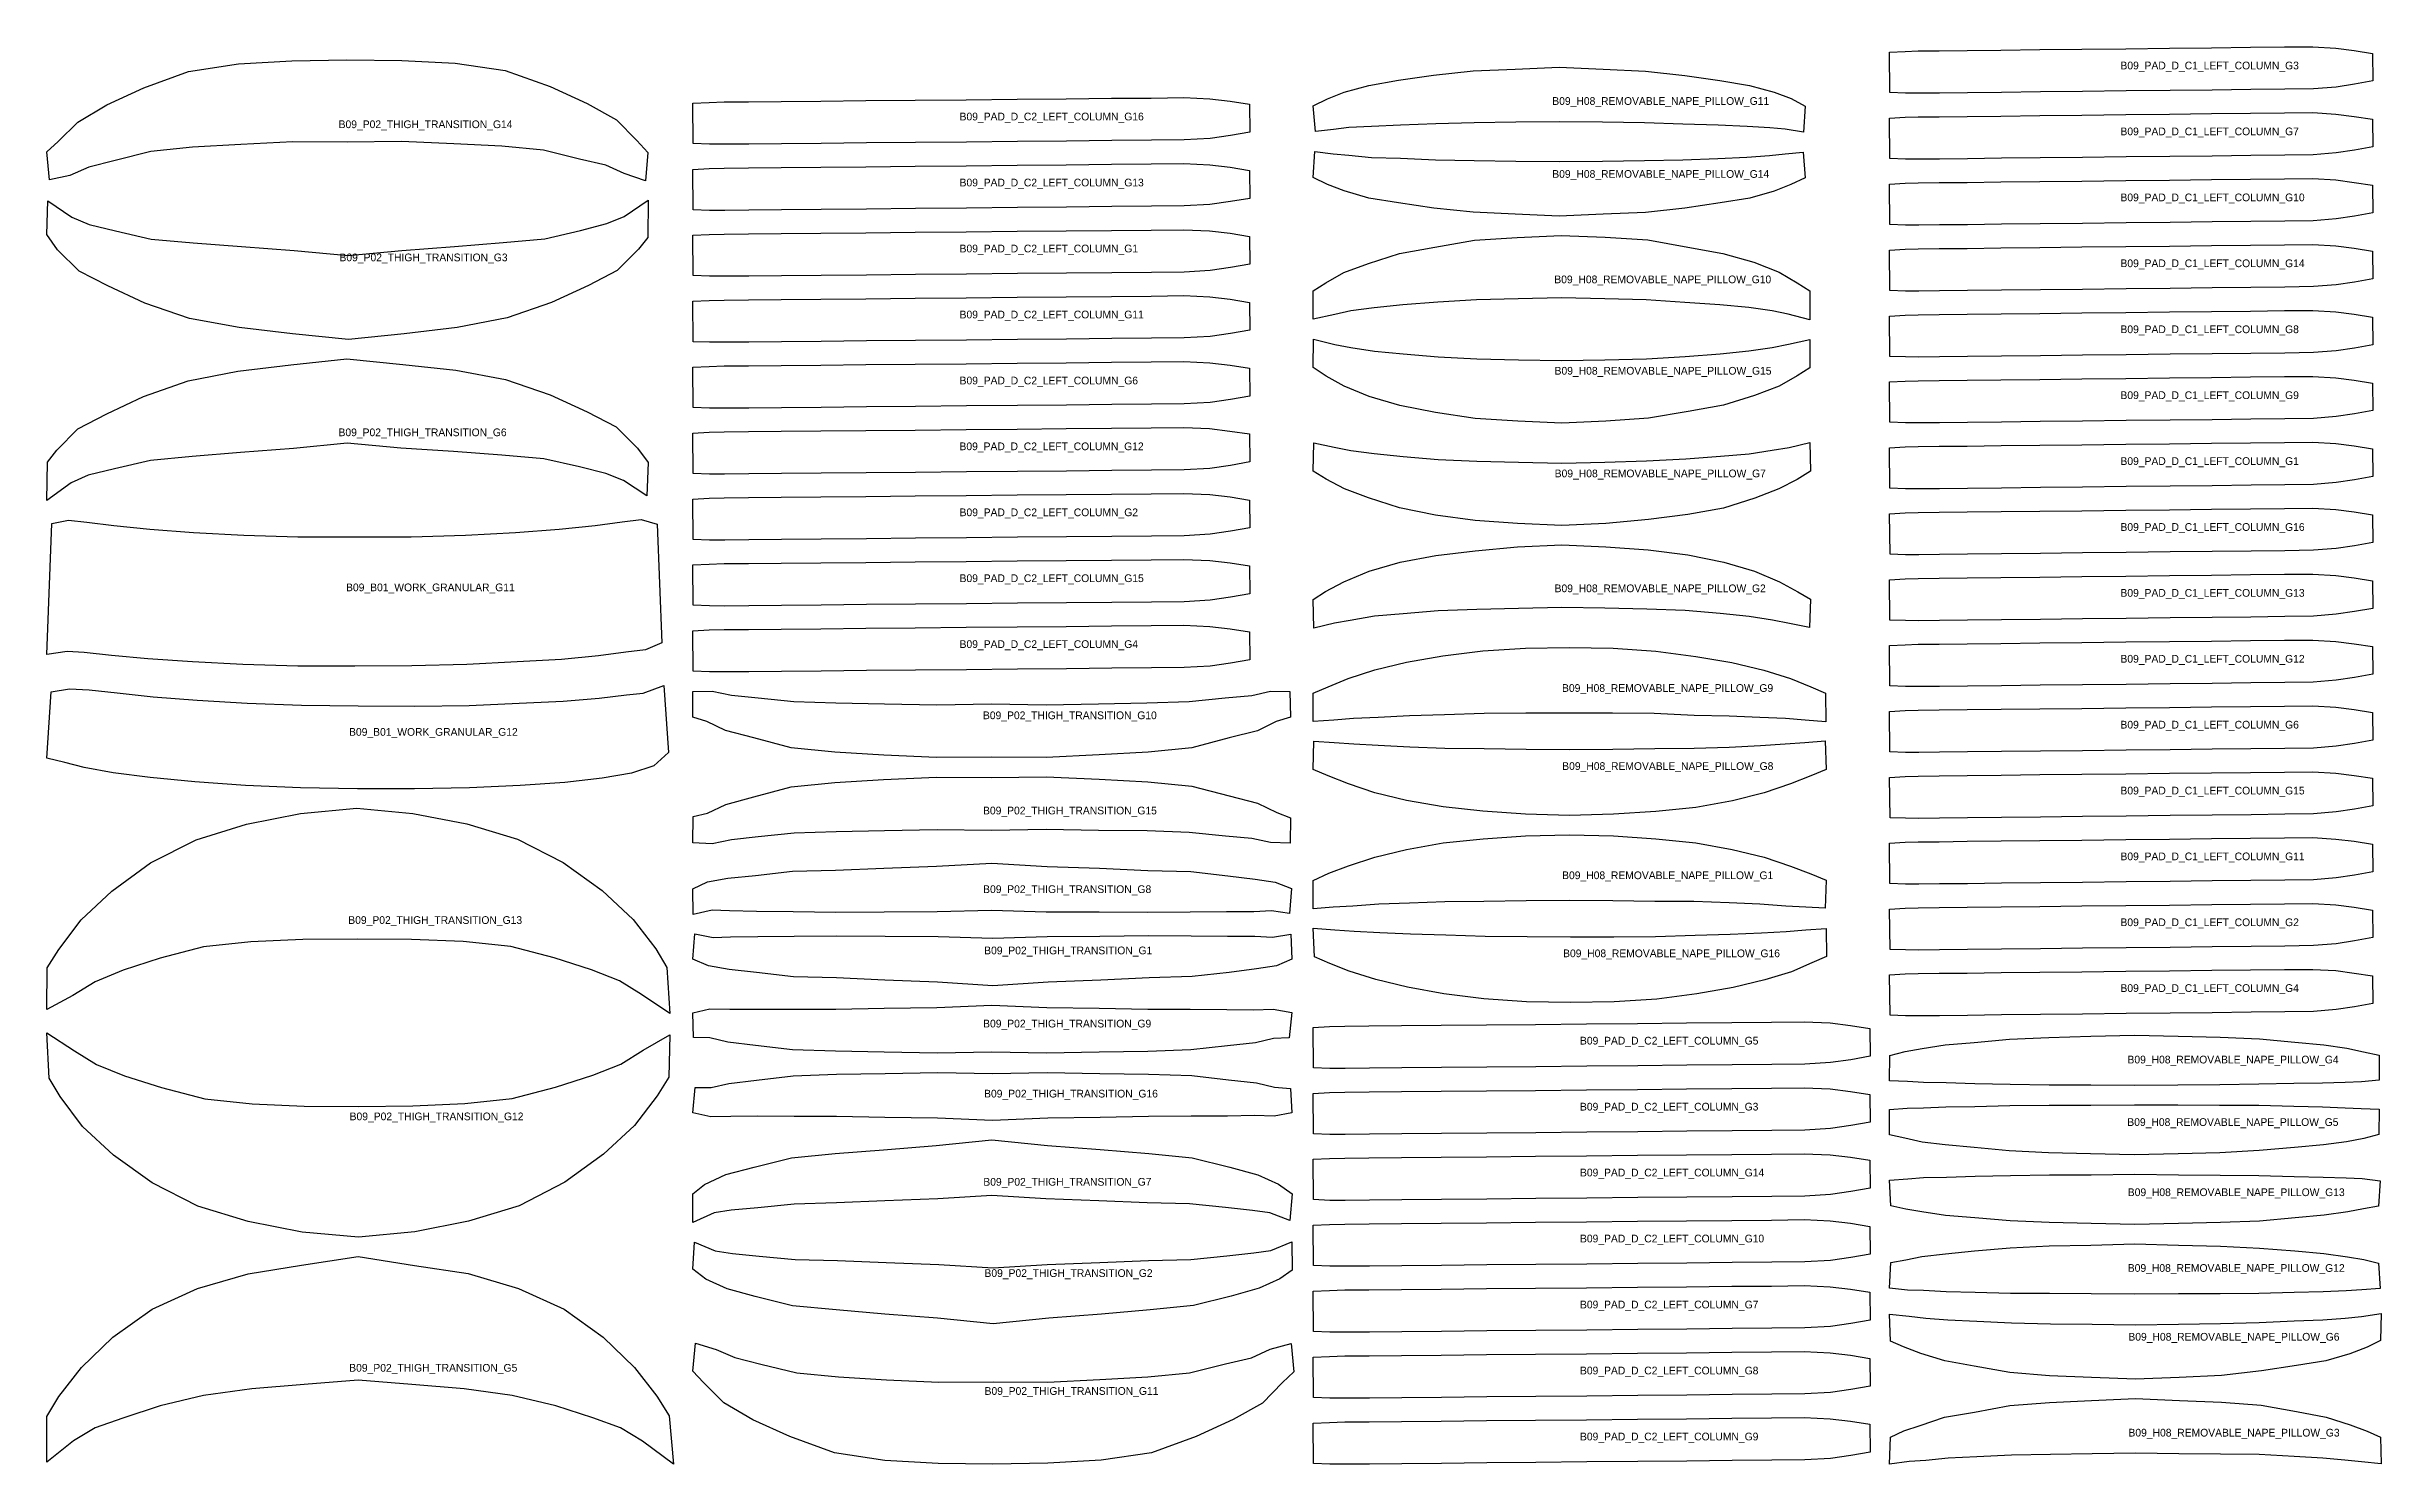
# Model space of a CAD drawing. Header units: millimetres. Extents: x 15 to 17457, y 15 to 1484.
# Drawn here: x 13060 to 15479, y 15 to 1484 of the extents above; entities that cross this region are included whole.
import ezdxf

# ---------------------------------------------------------------- set-up
doc = ezdxf.new("R2010")
doc.units = ezdxf.units.MM

msp = doc.modelspace()

# ---------------------------------------------------------------- texts
for s, p in [('B09_PAD_D_C1_LEFT_COLUMN_G3', (15208.6, 1460.8)), ('B09_H08_REMOVABLE_NAPE_PILLOW_G11', (14619.8, 1424)), ('B09_P02_THIGH_TRANSITION_G14', (13362.1, 1399.9)), ('B09_PAD_D_C2_LEFT_COLUMN_G16', (14005.6, 1407.9)), ('B09_PAD_D_C1_LEFT_COLUMN_G7', (15208.6, 1392.5)), ('B09_H08_REMOVABLE_NAPE_PILLOW_G14', (14619.8, 1348.4)), ('B09_PAD_D_C2_LEFT_COLUMN_G13', (14005.6, 1339.5)), ('B09_PAD_D_C1_LEFT_COLUMN_G10', (15208.6, 1324.1)), ('B09_P02_THIGH_TRANSITION_G3', (13363, 1261.9)), ('B09_PAD_D_C2_LEFT_COLUMN_G1', (14005.6, 1271.1)), ('B09_PAD_D_C1_LEFT_COLUMN_G14', (15208.6, 1255.8)), ('B09_H08_REMOVABLE_NAPE_PILLOW_G10', (14621.9, 1239.1)), ('B09_PAD_D_C2_LEFT_COLUMN_G11', (14005.6, 1202.7)), ('B09_PAD_D_C1_LEFT_COLUMN_G8', (15208.6, 1187.4)), ('B09_PAD_D_C2_LEFT_COLUMN_G6', (14005.6, 1134.3)), ('B09_H08_REMOVABLE_NAPE_PILLOW_G15', (14622.2, 1144.4)), ('B09_PAD_D_C1_LEFT_COLUMN_G9', (15208.6, 1119.1)), ('B09_P02_THIGH_TRANSITION_G6', (13362, 1080.6)), ('B09_PAD_D_C2_LEFT_COLUMN_G12', (14005.5, 1066.1)), ('B09_H08_REMOVABLE_NAPE_PILLOW_G7', (14622.3, 1038)), ('B09_PAD_D_C1_LEFT_COLUMN_G1', (15208.6, 1050.8)), ('B09_PAD_D_C2_LEFT_COLUMN_G2', (14005.6, 997.7)), ('B09_PAD_D_C1_LEFT_COLUMN_G16', (15208.6, 982.5)), ('B09_B01_WORK_GRANULAR_G11', (13369.8, 919.9)), ('B09_PAD_D_C2_LEFT_COLUMN_G15', (14005.6, 929.4)), ('B09_H08_REMOVABLE_NAPE_PILLOW_G2', (14622.2, 918.9)), ('B09_PAD_D_C1_LEFT_COLUMN_G13', (15208.6, 914.2)), ('B09_PAD_D_C2_LEFT_COLUMN_G4', (14005.6, 861.1)), ('B09_PAD_D_C1_LEFT_COLUMN_G12', (15208.6, 845.9)), ('B09_H08_REMOVABLE_NAPE_PILLOW_G9', (14629.9, 815.6)), ('B09_B01_WORK_GRANULAR_G12', (13372.9, 770.1)), ('B09_P02_THIGH_TRANSITION_G10', (14029.8, 787.3)), ('B09_PAD_D_C1_LEFT_COLUMN_G6', (15208.6, 777.6)), ('B09_H08_REMOVABLE_NAPE_PILLOW_G8', (14630.1, 734.7)), ('B09_PAD_D_C1_LEFT_COLUMN_G15', (15208.6, 709.3)), ('B09_P02_THIGH_TRANSITION_G15', (14029.9, 688.6)), ('B09_H08_REMOVABLE_NAPE_PILLOW_G1', (14630, 621.5)), ('B09_PAD_D_C1_LEFT_COLUMN_G11', (15208.6, 641.1)), ('B09_P02_THIGH_TRANSITION_G8', (14030, 607.1)), ('B09_P02_THIGH_TRANSITION_G13', (13372.1, 575.1)), ('B09_PAD_D_C1_LEFT_COLUMN_G2', (15208.6, 572.8)), ('B09_P02_THIGH_TRANSITION_G1', (14031.1, 543.6)), ('B09_H08_REMOVABLE_NAPE_PILLOW_G16', (14631, 540.6)), ('B09_PAD_D_C1_LEFT_COLUMN_G4', (15208.6, 504.6)), ('B09_P02_THIGH_TRANSITION_G9', (14030, 467.8)), ('B09_PAD_D_C2_LEFT_COLUMN_G5', (14648.5, 450.1)), ('B09_H08_REMOVABLE_NAPE_PILLOW_G4', (15215.9, 430.5)), ('B09_P02_THIGH_TRANSITION_G16', (14031, 395.2)), ('B09_PAD_D_C2_LEFT_COLUMN_G3', (14648.5, 381.7)), ('B09_P02_THIGH_TRANSITION_G12', (13373.5, 371.6)), ('B09_H08_REMOVABLE_NAPE_PILLOW_G5', (15215.7, 365.7)), ('B09_PAD_D_C2_LEFT_COLUMN_G14', (14648.5, 313.4)), ('B09_P02_THIGH_TRANSITION_G7', (14030.2, 303.8)), ('B09_H08_REMOVABLE_NAPE_PILLOW_G13', (15216.2, 293)), ('B09_PAD_D_C2_LEFT_COLUMN_G10', (14648.5, 245)), ('B09_H08_REMOVABLE_NAPE_PILLOW_G12', (15216.2, 214.5)), ('B09_P02_THIGH_TRANSITION_G2', (14031.4, 209.2)), ('B09_PAD_D_C2_LEFT_COLUMN_G7', (14648.5, 176.6)), ('B09_H08_REMOVABLE_NAPE_PILLOW_G6', (15216.8, 143.2)), ('B09_P02_THIGH_TRANSITION_G5', (13373.1, 111)), ('B09_PAD_D_C2_LEFT_COLUMN_G8', (14648.5, 108.2)), ('B09_P02_THIGH_TRANSITION_G11', (14031.5, 87)), ('B09_H08_REMOVABLE_NAPE_PILLOW_G3', (15216.9, 43.8)), ('B09_PAD_D_C2_LEFT_COLUMN_G9', (14648.5, 39.8))]:
    msp.add_text(s, height=8).set_placement(p)

# ---------------------------------------------------------------- linework, layer by layer
for points in [[(14969.3, 1478.5), (14985.5, 1479.4), (14999, 1479.9), (15020.7, 1480.1), (15049.6, 1480.4), (15084.8, 1480.8), (15125.1, 1481.3), (15168.7, 1481.7), (15214.1, 1482.2), (15259.5, 1482.7), (15303.1, 1483.2), (15343.3, 1483.7), (15378.6, 1484.1), (15408, 1484.3), (15431.8, 1482.9), (15450.8, 1480.5), (15469.8, 1477.4), (15470, 1448.8), (15451.2, 1445.4), (15432.2, 1442.5), (15408.5, 1440.6), (15379.1, 1440.2), (15343.8, 1439.8), (15303.6, 1439.4), (15260, 1438.9), (15214.6, 1438.4), (15169.2, 1437.9), (15125.6, 1437.4), (15085.3, 1436.9), (15050.1, 1436.5), (15021.2, 1436.2), (14999.5, 1436), (14985.9, 1436.1), (14969.7, 1436.7), (14969.3, 1478.5)], [(13059.6, 1375.2), (13071.4, 1385.9), (13091.9, 1406.1), (13122, 1424.1), (13160.2, 1441.7), (13206.4, 1458.6), (13258.4, 1466.6), (13313.6, 1469.7), (13370.6, 1470.7), (13427.5, 1470), (13482.7, 1467.2), (13534.8, 1459.7), (13581.3, 1442.9), (13619.6, 1425.5), (13650, 1408.4), (13671.3, 1386.9), (13682.6, 1374.6), (13680.1, 1345.1), (13658, 1352.8), (13639, 1361.4), (13611.8, 1367.8), (13574.5, 1376.9), (13531.4, 1381.1), (13481.4, 1383.6), (13427.3, 1386), (13371, 1385.3), (13314.7, 1385.6), (13260.6, 1383), (13210.6, 1380), (13167.6, 1375.6), (13130.6, 1366.4), (13103.4, 1359.3), (13083.7, 1350.8), (13062.6, 1346.4), (13059.6, 1375.2)], [(14372, 1423.1), (14387, 1430.2), (14404.3, 1437.2), (14429.7, 1444), (14460.3, 1449.5), (14496.8, 1454.7), (14537.7, 1459.2), (14581.4, 1461.1), (14627, 1463), (14672.6, 1461.1), (14716.3, 1459), (14757.2, 1454.4), (14793.6, 1449.1), (14824.3, 1444.1), (14849.8, 1437.2), (14867.3, 1430.5), (14882, 1422.8), (14880.1, 1395.7), (14861.1, 1398.7), (14845.2, 1400.3), (14821.6, 1401.7), (14791.7, 1402.8), (14755.2, 1404), (14715.2, 1405.3), (14672, 1405.9), (14627.1, 1406.4), (14582.1, 1405.9), (14538.9, 1405.5), (14499, 1404.4), (14462.6, 1403.1), (14432.6, 1401.6), (14409.1, 1400.4), (14393, 1398.4), (14374.3, 1396.5), (14372, 1423.1)], [(13729, 1425.7), (13746, 1426.6), (13761.8, 1427), (13786.9, 1427.2), (13820.6, 1427.5), (13861.7, 1427.9), (13908.6, 1428.4), (13959.4, 1428.9), (14012.3, 1429.3), (14065.2, 1429.8), (14116.1, 1430.3), (14162.9, 1430.8), (14204, 1431.1), (14238, 1431.5), (14264.8, 1430.3), (14285.9, 1427.8), (14306, 1424.6), (14306.3, 1395.8), (14286.3, 1392.2), (14265.2, 1389.2), (14238.5, 1387.6), (14204.4, 1387.3), (14163.4, 1386.9), (14116.5, 1386.4), (14065.6, 1386), (14012.7, 1385.5), (13959.8, 1385), (13909, 1384.5), (13862.1, 1384.1), (13821, 1383.7), (13787.3, 1383.4), (13762.2, 1383.1), (13746.5, 1383.2), (13729.4, 1383.8), (13729, 1425.7)], [(14969.3, 1410.1), (14985.5, 1411.1), (14999, 1411.5), (15020.6, 1411.7), (15049.6, 1412), (15084.8, 1412.4), (15125.1, 1412.9), (15168.7, 1413.4), (15214.1, 1413.9), (15259.5, 1414.4), (15303.1, 1414.9), (15343.3, 1415.4), (15378.6, 1415.8), (15408, 1416), (15431.8, 1414.5), (15450.8, 1412.1), (15469.8, 1409.1), (15470, 1380.5), (15451.2, 1377), (15432.2, 1374.2), (15408.4, 1372.3), (15379.1, 1371.9), (15343.8, 1371.5), (15303.6, 1371), (15259.9, 1370.5), (15214.6, 1370), (15169.2, 1369.5), (15125.5, 1369), (15085.3, 1368.6), (15050.1, 1368.2), (15021.1, 1367.8), (14999.5, 1367.6), (14985.9, 1367.7), (14969.7, 1368.4), (14969.3, 1410.1)], [(13729, 1357.1), (13746, 1358.1), (13761.8, 1358.4), (13786.9, 1358.7), (13820.6, 1359), (13861.7, 1359.4), (13908.6, 1359.9), (13959.4, 1360.4), (14012.3, 1360.9), (14065.2, 1361.4), (14116.1, 1361.9), (14162.9, 1362.4), (14204, 1362.8), (14238, 1363.1), (14264.8, 1362), (14286, 1359.3), (14306.1, 1355.9), (14306.3, 1327.1), (14286.2, 1323.7), (14265.1, 1320.9), (14238.5, 1319.2), (14204.4, 1318.9), (14163.4, 1318.5), (14116.5, 1318), (14065.6, 1317.5), (14012.7, 1317), (13959.9, 1316.5), (13909, 1316), (13862.1, 1315.5), (13821, 1315.1), (13787.3, 1314.8), (13762.2, 1314.6), (13746.5, 1314.6), (13729.5, 1315.2), (13729, 1357.1)], [(14373.9, 1375.7), (14392.8, 1373.1), (14408.9, 1371.7), (14432.6, 1369.6), (14462.4, 1368.6), (14498.9, 1367.2), (14538.8, 1366.4), (14582.1, 1365.8), (14627, 1365.3), (14671.9, 1365.8), (14715.2, 1366.2), (14755.1, 1367), (14791.5, 1368.5), (14821.4, 1369.8), (14844.9, 1371.4), (14861.1, 1373.4), (14879.8, 1375.1), (14882, 1348.5), (14867.1, 1341.5), (14849.8, 1334.6), (14824.4, 1327.4), (14793.7, 1322.3), (14757.2, 1316.8), (14716.3, 1312.5), (14672.6, 1310.6), (14627.1, 1308.7), (14581.5, 1310.6), (14537.8, 1312.7), (14496.9, 1316.8), (14460.4, 1322.3), (14429.6, 1327.3), (14404.2, 1334.9), (14386.9, 1341.3), (14372, 1348.7), (14373.9, 1375.7)], [(14969.3, 1341.7), (14985.5, 1342.7), (14999.1, 1343.1), (15020.7, 1343.4), (15049.6, 1343.7), (15084.8, 1344.1), (15125.1, 1344.5), (15168.7, 1345), (15214.1, 1345.5), (15259.5, 1346.1), (15303.1, 1346.5), (15343.3, 1347), (15378.6, 1347.4), (15408, 1347.6), (15431.8, 1346.2), (15450.8, 1343.7), (15469.8, 1340.7), (15470, 1312.1), (15451.2, 1308.7), (15432.2, 1305.8), (15408.4, 1303.9), (15379.1, 1303.5), (15343.8, 1303.1), (15303.6, 1302.7), (15260, 1302.2), (15214.6, 1301.7), (15169.2, 1301.2), (15125.5, 1300.7), (15085.3, 1300.2), (15050.1, 1299.8), (15021.1, 1299.5), (14999.5, 1299.3), (14985.9, 1299.4), (14969.7, 1300), (14969.3, 1341.7)], [(13060.8, 1324.7), (13085.6, 1307.5), (13103.5, 1300), (13130.9, 1293.4), (13167.9, 1284.9), (13211.3, 1281), (13261.5, 1277.1), (13316.2, 1273.1), (13371.9, 1267.9), (13427.6, 1273.2), (13482.3, 1277.2), (13532.5, 1281.4), (13575.8, 1285.3), (13612.7, 1293.9), (13640.1, 1301.1), (13658.1, 1308.4), (13682.8, 1325.1), (13682.4, 1286.7), (13672.7, 1274.6), (13650.9, 1252.5), (13621, 1236.8), (13582.8, 1219.1), (13536.6, 1203.2), (13485, 1193.3), (13430.1, 1186.8), (13372.2, 1180.8), (13314.2, 1186.6), (13259.2, 1193.1), (13207.6, 1202.7), (13161.4, 1218.5), (13123.1, 1236.3), (13093.1, 1251.5), (13070.8, 1273.8), (13059.6, 1289.5), (13060.8, 1324.7)], [(13729, 1288.8), (13746, 1289.8), (13761.8, 1290.1), (13786.9, 1290.4), (13820.6, 1290.7), (13861.7, 1291.1), (13908.6, 1291.5), (13959.4, 1292), (14012.3, 1292.5), (14065.2, 1293), (14116.1, 1293.4), (14162.9, 1293.9), (14204, 1294.2), (14238, 1294.6), (14264.7, 1293.5), (14285.9, 1290.9), (14306, 1287.7), (14306.3, 1258.9), (14286.3, 1255.3), (14265.2, 1252.3), (14238.5, 1250.7), (14204.4, 1250.4), (14163.3, 1250), (14116.5, 1249.5), (14065.6, 1249.1), (14012.7, 1248.6), (13959.8, 1248.1), (13909, 1247.6), (13862.1, 1247.2), (13821, 1246.8), (13787.3, 1246.5), (13762.2, 1246.3), (13746.4, 1246.3), (13729.4, 1247), (13729, 1288.8)], [(14372.1, 1231.4), (14385.1, 1239.4), (14403.9, 1250.3), (14429.4, 1259.7), (14461.5, 1270.1), (14498.2, 1276.6), (14539.3, 1283.7), (14583.4, 1286.7), (14629.1, 1288.7), (14674.7, 1286.8), (14718.9, 1284.1), (14760.2, 1276.5), (14796.7, 1270.1), (14828.6, 1260.9), (14854.8, 1250.5), (14873.7, 1239.5), (14886.6, 1231.3), (14886.6, 1201.3), (14864.1, 1207.1), (14847.7, 1210.5), (14823.4, 1213.9), (14793.6, 1216.6), (14757.3, 1219.3), (14717.1, 1222.1), (14674.1, 1223.1), (14629.2, 1223.9), (14584.4, 1223), (14541.3, 1222.1), (14501.2, 1219.4), (14465.1, 1216.7), (14435.2, 1213.5), (14411, 1210.4), (14394.3, 1206.7), (14372, 1201.9), (14372.1, 1231.4)], [(14969.3, 1273.4), (14985.5, 1274.4), (14999, 1274.8), (15020.6, 1275), (15049.6, 1275.3), (15084.8, 1275.7), (15125.1, 1276.2), (15168.7, 1276.7), (15214.1, 1277.2), (15259.5, 1277.7), (15303.1, 1278.2), (15343.3, 1278.6), (15378.6, 1279), (15408, 1279.3), (15431.8, 1277.8), (15450.8, 1275.4), (15469.8, 1272.3), (15470, 1243.7), (15451.2, 1240.3), (15432.2, 1237.5), (15408.5, 1235.6), (15379.1, 1235.1), (15343.8, 1234.7), (15303.6, 1234.3), (15260, 1233.8), (15214.6, 1233.3), (15169.2, 1232.8), (15125.6, 1232.3), (15085.3, 1231.9), (15050.1, 1231.5), (15021.1, 1231.1), (14999.5, 1230.9), (14985.9, 1231), (14969.7, 1231.6), (14969.3, 1273.4)], [(13729, 1220.4), (13746, 1221.4), (13761.8, 1221.7), (13786.9, 1222), (13820.6, 1222.3), (13861.7, 1222.7), (13908.6, 1223.1), (13959.4, 1223.6), (14012.3, 1224.1), (14065.2, 1224.6), (14116.1, 1225.1), (14162.9, 1225.5), (14204, 1225.9), (14238.1, 1226.3), (14264.8, 1225.1), (14286, 1222.5), (14306, 1219.3), (14306.3, 1190.5), (14286.3, 1186.9), (14265.2, 1184), (14238.5, 1182.4), (14204.4, 1182.1), (14163.4, 1181.7), (14116.5, 1181.2), (14065.6, 1180.7), (14012.7, 1180.2), (13959.8, 1179.7), (13909, 1179.3), (13862.1, 1178.8), (13821, 1178.4), (13787.3, 1178.1), (13762.2, 1177.9), (13746.5, 1177.9), (13729.5, 1178.5), (13729, 1220.4)], [(14969.3, 1205.1), (14985.5, 1206.1), (14999.1, 1206.5), (15020.7, 1206.7), (15049.6, 1207), (15084.9, 1207.4), (15125.1, 1207.9), (15168.7, 1208.4), (15214.1, 1208.9), (15259.5, 1209.4), (15303.1, 1209.9), (15343.4, 1210.3), (15378.6, 1210.7), (15408, 1210.9), (15431.8, 1209.5), (15450.8, 1207), (15469.8, 1204), (15470.1, 1175.4), (15451.2, 1172), (15432.2, 1169.2), (15408.5, 1167.2), (15379.1, 1166.8), (15343.8, 1166.4), (15303.6, 1166), (15260, 1165.5), (15214.6, 1165), (15169.2, 1164.5), (15125.6, 1164), (15085.3, 1163.5), (15050.1, 1163.1), (15021.1, 1162.8), (14999.5, 1162.6), (14985.9, 1162.7), (14969.7, 1163.3), (14969.3, 1205.1)], [(14372.3, 1181.3), (14394.5, 1175.7), (14411.1, 1172.5), (14435.5, 1168.6), (14465.2, 1165.9), (14501.5, 1162.9), (14541.6, 1160.7), (14584.7, 1159.7), (14629.5, 1158.9), (14674.4, 1159.8), (14717.5, 1160.7), (14757.5, 1163.2), (14793.7, 1166.1), (14823.5, 1169), (14847.8, 1172.4), (14864.5, 1176), (14886.8, 1180.9), (14886.7, 1151.3), (14873.7, 1143.3), (14854.9, 1132.3), (14829.3, 1122.9), (14797.2, 1112.7), (14760.6, 1106.2), (14719.4, 1099.2), (14675.3, 1096.1), (14629.7, 1094.1), (14584, 1096), (14540, 1099), (14498.8, 1105.3), (14461.9, 1112.4), (14430.1, 1121.8), (14404.1, 1132.3), (14385.5, 1142.7), (14372, 1151.7), (14372.3, 1181.3)], [(13060.4, 1053.6), (13070, 1066.2), (13091.8, 1088.2), (13121.8, 1103.8), (13160, 1121.8), (13206.2, 1137.9), (13257.8, 1147.9), (13312.7, 1154.6), (13370.6, 1160.8), (13428.5, 1155), (13483.5, 1149), (13535.2, 1139.2), (13581.3, 1123.4), (13619.6, 1105.9), (13649.6, 1090.3), (13671.8, 1068.3), (13683, 1053.2), (13681.6, 1018.8), (13657.3, 1034.6), (13639.1, 1041.9), (13611.7, 1048.8), (13574.8, 1057.2), (13531.4, 1060.8), (13481.3, 1064.6), (13426.6, 1068.2), (13370.9, 1073.4), (13315.2, 1067.8), (13260.5, 1063.6), (13210.3, 1059.5), (13167, 1055.5), (13130, 1046.8), (13102.7, 1040.2), (13084.9, 1032.4), (13059.6, 1014.1), (13060.4, 1053.6)], [(13729, 1152), (13746, 1153), (13761.8, 1153.4), (13786.9, 1153.6), (13820.6, 1153.9), (13861.7, 1154.3), (13908.6, 1154.8), (13959.4, 1155.2), (14012.3, 1155.7), (14065.2, 1156.2), (14116.1, 1156.7), (14162.9, 1157.2), (14204, 1157.5), (14238.1, 1157.9), (14264.8, 1156.7), (14286, 1154.2), (14306, 1151), (14306.3, 1122.1), (14286.3, 1118.6), (14265.2, 1115.6), (14238.5, 1114), (14204.4, 1113.7), (14163.4, 1113.3), (14116.5, 1112.8), (14065.6, 1112.4), (14012.7, 1111.9), (13959.8, 1111.4), (13909, 1110.9), (13862.1, 1110.4), (13821, 1110), (13787.3, 1109.7), (13762.2, 1109.5), (13746.4, 1109.6), (13729.5, 1110.2), (13729, 1152)], [(14969.3, 1136.8), (14985.5, 1137.7), (14999.1, 1138.1), (15020.7, 1138.4), (15049.6, 1138.7), (15084.8, 1139.1), (15125.1, 1139.5), (15168.7, 1140), (15214.1, 1140.5), (15259.5, 1141), (15303.1, 1141.5), (15343.3, 1142), (15378.6, 1142.4), (15408, 1142.6), (15431.8, 1141.2), (15450.8, 1138.7), (15469.7, 1135.7), (15470.1, 1107.1), (15451.2, 1103.7), (15432.2, 1100.9), (15408.5, 1098.9), (15379.1, 1098.5), (15343.8, 1098.1), (15303.6, 1097.6), (15260, 1097.2), (15214.6, 1096.7), (15169.2, 1096.1), (15125.5, 1095.7), (15085.3, 1095.2), (15050.1, 1094.8), (15021.1, 1094.5), (14999.5, 1094.3), (14985.9, 1094.4), (14969.7, 1095), (14969.3, 1136.8)], [(13729, 1083.9), (13746, 1084.8), (13761.7, 1085.2), (13786.9, 1085.4), (13820.6, 1085.7), (13861.7, 1086.1), (13908.5, 1086.5), (13959.4, 1087), (14012.3, 1087.4), (14065.2, 1087.9), (14116, 1088.4), (14162.9, 1088.8), (14204, 1089.2), (14238, 1089.5), (14264.7, 1088.4), (14285.8, 1085.9), (14306, 1082.9), (14306.3, 1054.1), (14286.3, 1050.3), (14265.1, 1047.2), (14238.4, 1045.6), (14204.4, 1045.3), (14163.3, 1044.9), (14116.4, 1044.5), (14065.6, 1044), (14012.7, 1043.6), (13959.8, 1043.1), (13908.9, 1042.6), (13862.1, 1042.2), (13821, 1041.8), (13787.3, 1041.5), (13762.1, 1041.3), (13746.4, 1041.3), (13729.4, 1042), (13729, 1083.9)], [(14372.8, 1073.7), (14393.9, 1069.2), (14411.2, 1065.9), (14435.3, 1062.6), (14465.4, 1059.6), (14501.7, 1056.4), (14541.7, 1054.8), (14584.9, 1053.8), (14629.6, 1052.7), (14674.4, 1053.8), (14717.6, 1055), (14758.2, 1057), (14794.2, 1059.8), (14823.8, 1062.3), (14847.8, 1066), (14865.3, 1068.9), (14886.7, 1074.1), (14887.3, 1044.5), (14873.7, 1035.8), (14854.6, 1026.1), (14829.8, 1016.5), (14797.4, 1005.9), (14760.4, 999.5), (14719.4, 994.2), (14675.4, 990.1), (14629.6, 988), (14583.9, 990.1), (14540, 993.3), (14498.8, 998.6), (14461.6, 1006.2), (14429.5, 1016.7), (14404.6, 1025.9), (14385.5, 1035.9), (14372, 1044.5), (14372.8, 1073.7)], [(14969.3, 1068.4), (14985.5, 1069.5), (14999.1, 1069.9), (15020.7, 1070.1), (15049.6, 1070.4), (15084.9, 1070.8), (15125.1, 1071.2), (15168.7, 1071.7), (15214.1, 1072.2), (15259.5, 1072.7), (15303.1, 1073.2), (15343.4, 1073.6), (15378.6, 1074), (15408, 1074.3), (15431.8, 1072.9), (15450.8, 1070.5), (15469.8, 1067.4), (15470.1, 1038.8), (15451.2, 1035.4), (15432.2, 1032.5), (15408.5, 1030.6), (15379.1, 1030.2), (15343.9, 1029.8), (15303.6, 1029.3), (15260, 1028.8), (15214.6, 1028.3), (15169.2, 1027.8), (15125.6, 1027.4), (15085.4, 1026.9), (15050.1, 1026.5), (15021.2, 1026.2), (14999.6, 1026), (14986, 1026.1), (14969.7, 1026.7), (14969.3, 1068.4)], [(13729, 1015.4), (13746, 1016.4), (13761.8, 1016.8), (13786.9, 1017), (13820.6, 1017.4), (13861.7, 1017.7), (13908.6, 1018.2), (13959.4, 1018.7), (14012.3, 1019.2), (14065.2, 1019.7), (14116.1, 1020.1), (14163, 1020.6), (14204, 1021), (14238.1, 1021.3), (14264.8, 1020.2), (14286, 1017.6), (14306, 1014.4), (14306.3, 985.5), (14286.3, 982), (14265.2, 979.1), (14238.5, 977.4), (14204.5, 977.1), (14163.4, 976.7), (14116.5, 976.3), (14065.7, 975.8), (14012.8, 975.3), (13959.9, 974.8), (13909, 974.3), (13862.1, 973.9), (13821.1, 973.5), (13787.3, 973.2), (13762.2, 972.9), (13746.5, 973), (13729.5, 973.6), (13729, 1015.4)], [(13064.8, 990.1), (13082, 993.6), (13101.2, 991.5), (13129.1, 988.1), (13166.4, 984.2), (13211.8, 980.9), (13263.7, 977.9), (13320, 976.2), (13378.6, 976.2), (13437.3, 976.4), (13493.5, 977.9), (13545.4, 980.8), (13590.8, 984.3), (13628, 988), (13655.8, 992), (13675.5, 994.1), (13692.2, 989.5), (13697, 866.3), (13680.1, 859.3), (13659.8, 856.7), (13631.3, 852.9), (13593.2, 849.2), (13547.1, 846.6), (13494.8, 843.8), (13437.9, 842.5), (13378.9, 842.1), (13319.9, 842.3), (13263, 843.8), (13210.6, 846.6), (13164.5, 849.8), (13126.6, 853.3), (13098.4, 856.4), (13080.8, 857.3), (13059.6, 854.5), (13064.8, 990.1)], [(14969.3, 1000.2), (14985.5, 1001.2), (14999.1, 1001.6), (15020.7, 1001.8), (15049.6, 1002.1), (15084.9, 1002.5), (15125.1, 1003), (15168.7, 1003.4), (15214.1, 1003.9), (15259.5, 1004.4), (15303.1, 1004.9), (15343.4, 1005.4), (15378.6, 1005.8), (15408, 1006), (15431.8, 1004.6), (15450.8, 1002.2), (15469.8, 999.1), (15470.1, 970.5), (15451.2, 967.1), (15432.3, 964.3), (15408.5, 962.3), (15379.1, 961.9), (15343.9, 961.5), (15303.6, 961), (15260, 960.6), (15214.6, 960.1), (15169.2, 959.6), (15125.6, 959.1), (15085.4, 958.6), (15050.1, 958.3), (15021.2, 957.9), (14999.6, 957.7), (14986, 957.8), (14969.8, 958.4), (14969.3, 1000.2)], [(14372, 911.5), (14384.9, 919.5), (14403.9, 929.5), (14429.9, 940.8), (14462, 949.9), (14499, 957.1), (14540, 961.7), (14583.9, 965.8), (14629.7, 968), (14675.4, 965.9), (14719.2, 962.7), (14760.4, 957.8), (14797.5, 950.1), (14829.4, 940.7), (14855.2, 929.6), (14874.2, 919.3), (14887.3, 911.7), (14886.4, 882.4), (14865.5, 886.6), (14848, 889.9), (14823.8, 893.8), (14793.9, 896.8), (14757.6, 900.1), (14717.7, 901.3), (14674.4, 902.2), (14629.6, 903.2), (14584.9, 902.1), (14541.6, 900.9), (14501.6, 899.6), (14465.2, 896.5), (14435.4, 894), (14410.4, 889.5), (14394, 886.9), (14372.7, 881.7), (14372, 911.5)], [(13729, 947.1), (13746, 948.1), (13761.8, 948.5), (13786.9, 948.7), (13820.6, 949), (13861.7, 949.4), (13908.6, 949.8), (13959.4, 950.3), (14012.3, 950.8), (14065.2, 951.3), (14116.1, 951.8), (14162.9, 952.2), (14204, 952.6), (14238, 952.9), (14264.8, 951.8), (14286, 949.3), (14306, 946.1), (14306.4, 917.2), (14286.3, 913.7), (14265.2, 910.7), (14238.5, 909), (14204.4, 908.7), (14163.4, 908.3), (14116.5, 907.9), (14065.6, 907.4), (14012.7, 906.9), (13959.9, 906.4), (13909, 906), (13862.1, 905.5), (13821.1, 905.1), (13787.3, 904.8), (13762.2, 904.6), (13746.5, 904.7), (13729.5, 905.3), (13729, 947.1)], [(14969.3, 931.8), (14985.5, 932.8), (14999.1, 933.2), (15020.7, 933.4), (15049.6, 933.8), (15084.8, 934.2), (15125.1, 934.6), (15168.7, 935.1), (15214.1, 935.6), (15259.5, 936.1), (15303.1, 936.6), (15343.3, 937.1), (15378.6, 937.5), (15408, 937.7), (15431.8, 936.3), (15450.8, 933.9), (15469.8, 930.7), (15470.1, 902.1), (15451.2, 898.8), (15432.3, 896), (15408.5, 894), (15379.1, 893.6), (15343.8, 893.2), (15303.6, 892.7), (15260, 892.2), (15214.6, 891.7), (15169.2, 891.2), (15125.6, 890.7), (15085.3, 890.3), (15050.1, 889.9), (15021.2, 889.6), (14999.5, 889.3), (14986, 889.4), (14969.7, 890), (14969.3, 931.8)], [(13729, 878.8), (13746, 879.8), (13761.8, 880.1), (13786.9, 880.4), (13820.6, 880.7), (13861.7, 881.1), (13908.6, 881.5), (13959.4, 882), (14012.3, 882.5), (14065.2, 883), (14116.1, 883.5), (14163, 883.9), (14204, 884.3), (14238.1, 884.6), (14264.8, 883.5), (14286, 880.9), (14306, 877.7), (14306.4, 848.9), (14286.3, 845.3), (14265.2, 842.4), (14238.5, 840.7), (14204.5, 840.4), (14163.4, 840), (14116.5, 839.6), (14065.6, 839.1), (14012.8, 838.6), (13959.9, 838.1), (13909, 837.6), (13862.1, 837.2), (13821.1, 836.8), (13787.3, 836.5), (13762.2, 836.3), (13746.5, 836.3), (13729.5, 836.9), (13729, 878.8)], [(14372.1, 814.2), (14387.4, 820.8), (14408.2, 829.6), (14435.9, 838.3), (14468.8, 846.4), (14506.4, 852.9), (14547.7, 858.2), (14591.9, 861), (14637.4, 861.7), (14682.8, 860.9), (14727.1, 857.9), (14768.4, 852.4), (14806, 845.9), (14838.9, 838), (14866.8, 829.6), (14887.7, 820.8), (14903.1, 814.2), (14903.4, 784.7), (14881.9, 786.4), (14861.5, 788), (14835, 789), (14803.2, 790.3), (14766.7, 791.2), (14725.5, 793.1), (14682.3, 793.5), (14637.3, 793.6), (14592.4, 793.6), (14549.1, 793.3), (14508.2, 791.8), (14471.9, 790.9), (14439.4, 789.2), (14413.7, 788.1), (14393.4, 786.2), (14372, 784.8), (14372.1, 814.2)], [(14969.3, 863.6), (14985.5, 864.5), (14999, 864.9), (15020.7, 865.1), (15049.6, 865.5), (15084.8, 865.9), (15125.1, 866.3), (15168.7, 866.8), (15214.1, 867.3), (15259.5, 867.8), (15303.1, 868.3), (15343.3, 868.7), (15378.6, 869.1), (15408, 869.3), (15431.8, 867.9), (15450.8, 865.5), (15469.8, 862.6), (15470.1, 834), (15451.2, 830.4), (15432.2, 827.6), (15408.4, 825.6), (15379.1, 825.2), (15343.8, 824.8), (15303.6, 824.4), (15260, 823.9), (15214.6, 823.4), (15169.2, 822.9), (15125.5, 822.4), (15085.3, 822), (15050.1, 821.6), (15021.1, 821.3), (14999.5, 821), (14985.9, 821.1), (14969.7, 821.8), (14969.3, 863.6)], [(13064.2, 815.7), (13083.1, 818.6), (13103.7, 817.8), (13132.5, 814.5), (13169.9, 810.6), (13215.5, 807.1), (13267.4, 803.9), (13323.6, 801.8), (13382.3, 801), (13441, 800.8), (13497.3, 801.5), (13549.3, 803.8), (13594.8, 805.8), (13632.1, 809.1), (13660.3, 812.5), (13677.8, 814.2), (13699.1, 822.1), (13704, 752.8), (13688.8, 739), (13665.5, 731.4), (13635.2, 726.1), (13596.5, 721.7), (13550.1, 718.6), (13497.6, 716.2), (13440.7, 715.2), (13381.6, 715.2), (13322.6, 716.1), (13265.6, 718.4), (13213.1, 722.3), (13166.8, 726.7), (13128.3, 731.7), (13098.5, 737.1), (13078.2, 742.3), (13059.6, 746.9), (13064.2, 815.7)], [(13729, 816), (13749.1, 816.3), (13769.1, 812.3), (13796.7, 809.3), (13834, 805.5), (13877.5, 804.1), (13927.7, 803.2), (13982.1, 802.3), (14038.7, 803.3), (14095.3, 802.3), (14149.6, 803.3), (14199.8, 804.1), (14243.4, 805.5), (14280.8, 809.5), (14308.3, 811.9), (14327.9, 816.2), (14347.9, 816.1), (14348.6, 789.3), (14333.7, 784.8), (14314.2, 775.2), (14284.9, 767.9), (14246.3, 757.5), (14200.9, 753), (14150.3, 750.3), (14095.4, 747.6), (14038.6, 748), (13981.8, 747.6), (13927, 750.1), (13876.4, 753), (13831, 757.5), (13792.3, 767.8), (13763.1, 775.6), (13743.6, 784.8), (13729.3, 789.5), (13729, 816)], [(14969.3, 795.2), (14985.5, 796.2), (14999.1, 796.6), (15020.7, 796.9), (15049.6, 797.2), (15084.9, 797.6), (15125.1, 798), (15168.7, 798.5), (15214.1, 799), (15259.5, 799.5), (15303.1, 800), (15343.4, 800.4), (15378.6, 800.8), (15408, 801), (15431.8, 799.7), (15450.9, 797.2), (15469.7, 794.2), (15470.1, 765.6), (15451.2, 762.2), (15432.3, 759.3), (15408.5, 757.4), (15379.1, 756.9), (15343.8, 756.6), (15303.6, 756.1), (15260, 755.6), (15214.6, 755.1), (15169.2, 754.6), (15125.6, 754.1), (15085.3, 753.7), (15050.1, 753.3), (15021.2, 753), (14999.5, 752.7), (14985.9, 752.9), (14969.7, 753.5), (14969.3, 795.2)], [(14372.6, 764.6), (14393.8, 763), (14414, 761.8), (14439.4, 760.2), (14472.1, 758.6), (14508.6, 757.3), (14549.3, 756.8), (14592.8, 756.2), (14637.7, 755.7), (14682.5, 756.1), (14726.2, 756.8), (14767, 757.1), (14803.1, 758.3), (14835.7, 760), (14861.3, 761.9), (14881.5, 763), (14902.7, 764.7), (14903.5, 735.3), (14887.7, 728.5), (14866.7, 720.4), (14839.4, 711), (14806.4, 702.8), (14768.6, 695.9), (14727.1, 691.7), (14683.1, 688.7), (14637.5, 687.5), (14592, 688.8), (14548, 692), (14506.6, 696.3), (14468.9, 703.1), (14435.9, 711), (14408.6, 720.3), (14387.6, 728.5), (14372, 735.3), (14372.6, 764.6)], [(13729.5, 686.4), (13744.3, 690), (13763.3, 698.8), (13792.3, 706.9), (13831, 717.2), (13876.4, 721.8), (13926.9, 724.8), (13981.8, 727.3), (14038.6, 727), (14095.4, 727.6), (14150.3, 725.1), (14200.8, 722.4), (14246.3, 718), (14285, 707.8), (14314.3, 700.4), (14334.3, 690.6), (14348.6, 685.2), (14348.1, 658.9), (14327.9, 659.6), (14308.4, 663.7), (14281, 666.2), (14243.5, 670), (14200, 671.4), (14149.7, 672), (14095.4, 673), (14038.8, 671.8), (13982.2, 672.7), (13927.8, 671.7), (13877.6, 670.7), (13834.1, 669.2), (13796.8, 665.3), (13769.3, 662.1), (13749.1, 658.2), (13729, 659.2), (13729.5, 686.4)], [(14969.3, 727), (14985.5, 728), (14999.1, 728.4), (15020.7, 728.6), (15049.6, 728.9), (15084.9, 729.3), (15125.1, 729.8), (15168.7, 730.2), (15214.1, 730.7), (15259.5, 731.2), (15303.1, 731.7), (15343.4, 732.1), (15378.6, 732.5), (15408, 732.7), (15431.8, 731.4), (15450.9, 729), (15469.7, 726), (15470.1, 697.4), (15451.2, 693.9), (15432.3, 691.1), (15408.5, 689.1), (15379.1, 688.7), (15343.9, 688.3), (15303.6, 687.8), (15260, 687.3), (15214.6, 686.9), (15169.2, 686.4), (15125.6, 685.9), (15085.4, 685.4), (15050.1, 685), (15021.2, 684.7), (14999.6, 684.5), (14986, 684.6), (14969.8, 685.2), (14969.3, 727)], [(13060.2, 529.7), (13072.1, 548.5), (13095.4, 579.2), (13127.2, 609.2), (13167.3, 638.3), (13214.5, 662.4), (13266.7, 678.6), (13322.5, 689.6), (13380.8, 695.2), (13439.1, 689.7), (13495, 678.9), (13547.4, 663), (13594.8, 638.6), (13635.2, 609.8), (13667.2, 579.8), (13690.7, 549.2), (13702.2, 529.8), (13705.4, 482.2), (13675.9, 501.8), (13653, 516.2), (13624, 527.6), (13585.6, 540.1), (13540.6, 551.6), (13491.3, 556.8), (13437.5, 559), (13381.2, 559.3), (13324.9, 558.8), (13271.1, 556.6), (13221.9, 551.2), (13177, 539.5), (13138.9, 527.1), (13109.8, 515), (13086.8, 500.8), (13059.6, 486.3), (13060.2, 529.7)], [(14372, 620.2), (14388.1, 627.7), (14408.5, 635.2), (14435.9, 644.2), (14468.9, 652.2), (14506.6, 659), (14548.1, 663.4), (14592.2, 666.4), (14637.7, 667.5), (14683.2, 666.3), (14727.2, 663.2), (14768.6, 659.1), (14806.3, 652.3), (14839.3, 644.2), (14866.6, 635.1), (14887.9, 627.1), (14903.7, 620.4), (14902.7, 591.4), (14882.6, 592.5), (14861.7, 593.5), (14834.9, 595.4), (14803.1, 596.9), (14766.6, 598.2), (14726, 598.3), (14682.5, 598.9), (14637.6, 599.4), (14592.7, 599), (14549, 598.3), (14508.5, 598.1), (14472, 596.7), (14440.2, 595.5), (14413.2, 593.5), (14392.7, 592.5), (14372.1, 590.7), (14372, 620.2)], [(14969.3, 658.7), (14985.5, 659.7), (14999.1, 660.1), (15020.7, 660.3), (15049.6, 660.7), (15084.9, 661.1), (15125.1, 661.5), (15168.7, 662), (15214.1, 662.5), (15259.5, 663), (15303.1, 663.5), (15343.4, 663.9), (15378.6, 664.3), (15408, 664.5), (15431.8, 663.1), (15450.9, 660.7), (15469.7, 657.7), (15470.1, 629.1), (15451.2, 625.6), (15432.3, 622.8), (15408.5, 620.8), (15379.1, 620.4), (15343.8, 620), (15303.6, 619.6), (15260, 619.1), (15214.6, 618.6), (15169.2, 618.1), (15125.6, 617.6), (15085.3, 617.2), (15050.1, 616.8), (15021.2, 616.5), (14999.5, 616.2), (14986, 616.3), (14969.7, 616.9), (14969.3, 658.7)], [(13729, 611.4), (13744.2, 618.6), (13765.6, 622.4), (13794.1, 625.3), (13832.4, 629.6), (13877, 630.8), (13927.2, 632.8), (13981.6, 634.8), (14038.9, 638.2), (14096.2, 634.7), (14150.6, 632.8), (14200.8, 630.6), (14245.3, 629.4), (14283.7, 625.1), (14312, 621.5), (14332.8, 618.4), (14349.7, 611.8), (14347.5, 585.9), (14329, 588.8), (14310.6, 587.6), (14282.2, 587.7), (14244.6, 587.3), (14200.4, 586.8), (14150.1, 587.3), (14095.4, 587.4), (14038.8, 589.1), (13982.3, 587.5), (13927.6, 587.3), (13877.2, 587), (13833, 587.5), (13795.3, 587.9), (13767, 588.5), (13749.1, 589.2), (13729.6, 584.9), (13729, 611.4)], [(14969.3, 590.5), (14985.5, 591.5), (14999.1, 591.9), (15020.7, 592.1), (15049.6, 592.4), (15084.9, 592.8), (15125.1, 593.3), (15168.7, 593.7), (15214.1, 594.2), (15259.5, 594.7), (15303.2, 595.2), (15343.4, 595.6), (15378.7, 596), (15408, 596.2), (15431.8, 594.9), (15450.9, 592.5), (15469.7, 589.5), (15470.2, 560.9), (15451.3, 557.4), (15432.3, 554.6), (15408.5, 552.6), (15379.1, 552.1), (15343.9, 551.8), (15303.6, 551.3), (15260, 550.8), (15214.6, 550.3), (15169.2, 549.9), (15125.6, 549.4), (15085.4, 548.9), (15050.1, 548.6), (15021.2, 548.2), (14999.6, 548), (14986, 548.1), (14969.8, 548.7), (14969.3, 590.5)], [(13731.1, 564.9), (13750.2, 561), (13768.1, 561.7), (13796.4, 562.2), (13834.1, 562.5), (13878.3, 562.8), (13928.6, 562.5), (13983.4, 562.1), (14039.9, 560.3), (14096.4, 562.2), (14151.1, 562.4), (14201.5, 563), (14245.7, 562.7), (14283.3, 562.3), (14311.7, 562.5), (14330, 561.3), (14349, 564.6), (14349.8, 538.4), (14334.1, 531.8), (14313.2, 528.6), (14284.9, 524.9), (14246.5, 520.5), (14202, 519.3), (14151.8, 516.9), (14097.3, 514.8), (14040, 510.9), (13982.6, 514.7), (13928.1, 516.9), (13877.9, 519.1), (13833.4, 520.3), (13795.1, 524.7), (13766.7, 527.8), (13745.5, 531.6), (13729, 538.7), (13731.1, 564.9)], [(14372, 570.7), (14394.6, 569), (14414.6, 567.6), (14441.1, 566.2), (14473, 564.8), (14509.6, 563.8), (14550.4, 562.3), (14593.7, 561.9), (14638.7, 561.8), (14683.6, 561.8), (14726.9, 562), (14767.8, 563.6), (14804.2, 564.5), (14836.6, 566), (14862.2, 567.2), (14882.6, 569.1), (14903.8, 570.5), (14904.1, 541.4), (14888.9, 534.7), (14867.8, 525.6), (14840, 517), (14807.2, 509.1), (14769.6, 502.6), (14728.3, 497.2), (14684.1, 494.4), (14638.6, 493.6), (14593.2, 494.5), (14548.9, 497.4), (14507.5, 502.8), (14469.9, 509.4), (14437, 517.4), (14409.3, 526), (14389.2, 534), (14373.4, 540.9), (14372, 570.7)], [(14969.3, 522.3), (14985.5, 523.3), (14999.1, 523.7), (15020.7, 523.9), (15049.6, 524.2), (15084.9, 524.6), (15125.1, 525), (15168.7, 525.5), (15214.1, 526), (15259.5, 526.5), (15303.2, 527), (15343.4, 527.4), (15378.7, 527.8), (15408, 528), (15431.8, 526.7), (15450.9, 524.2), (15469.7, 521.3), (15470.2, 492.7), (15451.3, 489.2), (15432.3, 486.4), (15408.5, 484.3), (15379.1, 483.9), (15343.9, 483.5), (15303.6, 483.1), (15260, 482.6), (15214.6, 482.1), (15169.2, 481.6), (15125.6, 481.1), (15085.4, 480.7), (15050.1, 480.3), (15021.2, 480), (14999.6, 479.8), (14986, 479.9), (14969.8, 480.5), (14969.3, 522.3)], [(13729, 482.8), (13746.9, 487.1), (13767.6, 486.7), (13795.6, 486.6), (13833.2, 486.8), (13877.2, 486.9), (13927.5, 487.7), (13981.9, 488.6), (14039, 490.9), (14096, 488.5), (14150.4, 487.8), (14200.6, 486.7), (14244.6, 486.7), (14282.4, 486.5), (14310.2, 486), (14330.4, 486.7), (14349.8, 483.3), (14347, 457.1), (14330.9, 456.4), (14312.2, 451.9), (14283.4, 448.9), (14245.3, 444.5), (14200.6, 443), (14150.2, 442.2), (14095.5, 441.1), (14038.9, 442.2), (13982.3, 441.2), (13927.5, 442.2), (13877.1, 443.1), (13832.5, 444.6), (13794.2, 449), (13765.5, 452.6), (13746.9, 456.9), (13730, 457.4), (13729, 482.8)], [(13059.6, 462.2), (13088.4, 443.6), (13111.2, 429.3), (13140.2, 417.7), (13178.4, 405.4), (13223.4, 393.8), (13272.6, 388.5), (13326.5, 386.3), (13382.7, 385.9), (13439, 386.5), (13492.8, 388.9), (13542.1, 394.3), (13587, 405.9), (13625.4, 418.5), (13654.4, 429.7), (13677.6, 444.4), (13705.5, 460.2), (13704.3, 416.2), (13692.1, 396.8), (13668.7, 366.3), (13636.7, 336.4), (13596.5, 307.5), (13549.1, 282.9), (13496.8, 266.9), (13441, 256), (13382.6, 250.3), (13324.3, 255.7), (13268.5, 266.6), (13216.2, 282.5), (13169, 306.6), (13128.8, 335.5), (13096.8, 365.3), (13073.5, 396.3), (13062.3, 415.2), (13059.6, 462.2)], [(14372, 467.8), (14389, 468.7), (14404.7, 469.1), (14429.8, 469.3), (14463.6, 469.7), (14504.6, 470), (14551.5, 470.5), (14602.4, 471), (14655.3, 471.5), (14708.1, 472), (14759, 472.5), (14805.9, 472.9), (14847, 473.3), (14881, 473.6), (14907.7, 472.5), (14928.9, 469.9), (14949, 466.7), (14949.2, 437.9), (14929.2, 434.3), (14908.1, 431.3), (14881.4, 429.7), (14847.4, 429.4), (14806.3, 429), (14759.4, 428.6), (14708.6, 428.1), (14655.7, 427.6), (14602.8, 427.1), (14551.9, 426.6), (14505.1, 426.2), (14464, 425.8), (14430.3, 425.5), (14405.1, 425.2), (14389.4, 425.3), (14372.3, 425.9), (14372, 467.8)], [(14969.7, 438.7), (14985.5, 442.8), (15003.2, 446.1), (15027, 449.8), (15057.1, 452.2), (15093.6, 455.6), (15134.4, 457.4), (15177.8, 458.6), (15223.1, 459.8), (15268.4, 458.6), (15311.8, 457.7), (15352.7, 455.9), (15389.2, 452.5), (15419.3, 449.7), (15443.1, 446.2), (15460.6, 442.5), (15476.6, 439.1), (15476.8, 413), (15458.5, 411.3), (15441.5, 410.8), (15418.1, 410.2), (15388.3, 409.7), (15352, 409.1), (15311.6, 408.3), (15268.2, 407.9), (15223.1, 407.7), (15178, 407.9), (15134.6, 408.1), (15094.2, 408.8), (15057.8, 409.4), (15028.1, 410.4), (15004.6, 410.6), (14987.8, 411.6), (14969.3, 412.5), (14969.7, 438.7)], [(13731.5, 405.5), (13748.1, 405.5), (13766.5, 409.6), (13795.1, 413.2), (13833.3, 417.7), (13878, 419.2), (13928.4, 420.1), (13983.1, 421.1), (14039.7, 420), (14096.3, 421.1), (14151.1, 420), (14201.5, 419.4), (14246.2, 417.9), (14284.4, 413.5), (14313.2, 410.5), (14332.1, 405.9), (14348.5, 404.6), (14349.8, 379.2), (14331.5, 375.7), (14311.2, 376.5), (14283.3, 375.9), (14245.5, 375.7), (14201.5, 375.6), (14151.3, 374.5), (14096.9, 373.8), (14039.8, 371.3), (13982.7, 373.7), (13928.3, 374.6), (13878.1, 375.4), (13834.1, 375.5), (13796.5, 375.7), (13768.5, 375.6), (13747.9, 375.2), (13729, 379.3), (13731.5, 405.5)], [(14372, 399.4), (14389, 400.4), (14404.7, 400.7), (14429.9, 401), (14463.6, 401.3), (14504.7, 401.7), (14551.5, 402.1), (14602.4, 402.6), (14655.3, 403.1), (14708.2, 403.6), (14759, 404.1), (14805.9, 404.5), (14847, 404.9), (14881, 405.2), (14907.7, 404.1), (14928.9, 401.5), (14949, 398.3), (14949.2, 369.5), (14929.2, 366), (14908.1, 363), (14881.4, 361.4), (14847.4, 361), (14806.3, 360.6), (14759.4, 360.2), (14708.6, 359.7), (14655.7, 359.2), (14602.8, 358.7), (14551.9, 358.3), (14505.1, 357.8), (14464, 357.4), (14430.3, 357.1), (14405.1, 356.9), (14389.4, 356.9), (14372.4, 357.6), (14372, 399.4)], [(14969.3, 382.6), (14987.7, 384.1), (15004.5, 384.4), (15027.8, 385.6), (15057.8, 385.9), (15094.1, 386.8), (15134.6, 387.1), (15177.9, 387.4), (15223, 387.7), (15268, 387.5), (15311.3, 387.4), (15351.9, 387.1), (15388.2, 386.2), (15418.1, 385.4), (15441.5, 384.6), (15458.1, 383.7), (15476.8, 383.1), (15476.4, 356.9), (15460.7, 352.7), (15442.8, 349.2), (15419, 346), (15388.9, 343.3), (15352.5, 340.2), (15311.7, 337.9), (15268.3, 336.7), (15222.9, 335.6), (15177.6, 336.7), (15134.1, 337.7), (15093.3, 340), (15056.9, 343.2), (15026.9, 346.1), (15003, 348.9), (14985.3, 352.9), (14969.4, 356.5), (14969.3, 382.6)], [(13729, 295.4), (13741.4, 305), (13763.3, 315.3), (13792.7, 322.9), (13831.3, 332.7), (13876.5, 337), (13926.9, 341.1), (13981.3, 345.4), (14039.1, 351.3), (14096.8, 345.4), (14151.2, 341.3), (14201.6, 337), (14246.7, 332.8), (14285.5, 323), (14314.6, 314.9), (14336.1, 305.2), (14350.1, 295.4), (14348, 267.7), (14327, 275.6), (14309, 278.1), (14281.2, 281.2), (14243.9, 284.9), (14200.1, 286), (14149.8, 288.2), (14095.1, 290.1), (14039, 293.5), (13982.9, 290.1), (13928.2, 288), (13877.9, 286), (13834.1, 284.8), (13796.6, 281), (13768.9, 278.5), (13751.4, 275.6), (13729.3, 265.5), (13729, 295.4)], [(14372, 331.2), (14389, 332.1), (14404.7, 332.4), (14429.8, 332.7), (14463.6, 333), (14504.6, 333.4), (14551.5, 333.8), (14602.4, 334.3), (14655.3, 334.8), (14708.1, 335.3), (14759, 335.7), (14805.9, 336.2), (14847, 336.6), (14881, 336.9), (14907.7, 335.8), (14928.9, 333.2), (14949, 330.1), (14949.2, 301.2), (14929.2, 297.6), (14908.1, 294.7), (14881.4, 293), (14847.4, 292.7), (14806.3, 292.3), (14759.4, 291.9), (14708.6, 291.4), (14655.7, 290.9), (14602.8, 290.4), (14551.9, 289.9), (14505.1, 289.5), (14464, 289.1), (14430.3, 288.8), (14405.1, 288.6), (14389.4, 288.6), (14372.4, 289.3), (14372, 331.2)], [(14969.3, 309.5), (14988.1, 310.8), (15004.5, 312.1), (15028.3, 312.5), (15058.2, 313.6), (15094.8, 314.5), (15135, 315), (15178.3, 315.2), (15223.5, 315.6), (15268.7, 315.2), (15312, 314.8), (15352.1, 314.2), (15388.7, 313.4), (15418.7, 312.7), (15442.4, 311.9), (15459, 311.1), (15477.6, 308.9), (15476.1, 282.6), (15460.5, 279.9), (15444.2, 276.6), (15419.7, 273.2), (15389.5, 270.4), (15352.8, 267), (15312.3, 265.5), (15268.9, 264.5), (15223.5, 263.4), (15178.2, 264.5), (15134.8, 265.7), (15094.3, 267.2), (15057.6, 270.5), (15027.3, 273), (15002.9, 276.8), (14986.3, 279.6), (14970.8, 283), (14969.3, 309.5)], [(14372, 262.7), (14389, 263.7), (14404.7, 264), (14429.9, 264.3), (14463.6, 264.6), (14504.7, 265), (14551.5, 265.4), (14602.4, 265.9), (14655.3, 266.4), (14708.2, 266.9), (14759, 267.4), (14805.9, 267.8), (14847, 268.2), (14881, 268.6), (14907.7, 267.4), (14928.9, 264.8), (14949, 261.6), (14949.2, 232.8), (14929.2, 229.2), (14908.1, 226.3), (14881.4, 224.7), (14847.4, 224.4), (14806.3, 224), (14759.4, 223.5), (14708.6, 223), (14655.7, 222.5), (14602.8, 222), (14551.9, 221.6), (14505.1, 221.1), (14464, 220.7), (14430.3, 220.4), (14405.1, 220.2), (14389.4, 220.2), (14372.4, 220.9), (14372, 262.7)], [(13730.9, 245.3), (13752.4, 236.3), (13770.1, 233.5), (13797.9, 230.9), (13835.3, 227.2), (13879, 226.1), (13929.4, 224.1), (13984.1, 222), (14040.3, 218.5), (14096.4, 222.1), (14151.1, 224.1), (14201.5, 226.3), (14245.2, 227.4), (14282.5, 231.1), (14310.5, 234.3), (14328.3, 236.7), (14349.8, 245.5), (14350.3, 216.3), (14337.6, 207.1), (14316, 197.6), (14286.9, 189.3), (14248.1, 179.5), (14203, 175.2), (14152.6, 170.7), (14098.1, 166.5), (14040.4, 160.6), (13982.6, 166.4), (13928.1, 170.7), (13877.7, 175), (13832.6, 179.3), (13793.9, 189), (13764.6, 196.8), (13742.8, 206.8), (13729, 217.1), (13730.9, 245.3)], [(14970.8, 224), (14986.3, 226.9), (15002.8, 230.3), (15027.3, 233.2), (15057.4, 236.3), (15094.2, 239.4), (15134.6, 241.3), (15178, 242.3), (15223.4, 243.4), (15268.8, 242.3), (15312.2, 241.1), (15352.6, 239.1), (15389.3, 236.1), (15419.5, 233.4), (15443.9, 230.2), (15460.8, 227.2), (15476.1, 223.5), (15477.6, 197.1), (15458.7, 196), (15442.5, 194.9), (15418.7, 193.9), (15388.7, 193), (15352.1, 191.9), (15311.9, 191.8), (15268.6, 191.6), (15223.4, 191.3), (15178.3, 191.6), (15135, 192), (15094.8, 192.1), (15058.2, 193.2), (15028.1, 193.7), (15004.5, 195), (14988, 195.6), (14969.3, 197.7), (14970.8, 224)], [(13059.8, 64.7), (13072, 85.2), (13095.5, 115.3), (13128, 146.7), (13168.8, 175.8), (13216, 197.1), (13268.4, 212.4), (13323.7, 221.3), (13382.4, 230.3), (13440.9, 221.2), (13496.2, 212.7), (13548.6, 197.1), (13595.7, 175.8), (13636.3, 146.8), (13668.6, 115.4), (13691.9, 85.5), (13704.6, 65.3), (13709, 15), (13677, 39.1), (13654.1, 52.7), (13625.6, 63.2), (13587.1, 75.6), (13542.1, 86.4), (13492.2, 93.3), (13438, 97.8), (13382.2, 102.3), (13326.5, 97.8), (13272.2, 93.2), (13222.2, 86.4), (13177.2, 75.6), (13138.5, 63), (13109.9, 52.9), (13087.3, 39.3), (13059.6, 17.3), (13059.8, 64.7)], [(14372, 194.4), (14389, 195.3), (14404.7, 195.7), (14429.8, 195.9), (14463.6, 196.2), (14504.6, 196.6), (14551.5, 197.1), (14602.4, 197.5), (14655.3, 198), (14708.1, 198.5), (14759, 199), (14805.9, 199.5), (14847, 199.8), (14881, 200.2), (14907.7, 199), (14928.9, 196.5), (14949, 193.3), (14949.2, 164.5), (14929.2, 160.9), (14908.1, 157.9), (14881.4, 156.3), (14847.4, 156), (14806.3, 155.6), (14759.4, 155.1), (14708.6, 154.7), (14655.7, 154.2), (14602.8, 153.7), (14551.9, 153.2), (14505, 152.7), (14464, 152.4), (14430.3, 152), (14405.1, 151.8), (14389.4, 151.9), (14372.3, 152.5), (14372, 194.4)], [(14969.3, 170.7), (14989.8, 168.4), (15006.9, 166.4), (15029.8, 164.9), (15059.6, 163.3), (15095.7, 161.6), (15136, 160.5), (15179.2, 160.2), (15224.1, 159.7), (15268.9, 160.3), (15312.2, 161), (15352.5, 162.1), (15388.7, 163.6), (15418.4, 164.8), (15441.5, 166.6), (15458.3, 168.1), (15478.8, 171.3), (15478.2, 143.2), (15464.4, 136.4), (15446.3, 129.6), (15421.5, 122.3), (15390.9, 117.3), (15354.6, 112), (15313.4, 107.2), (15269.6, 105.1), (15224.1, 103.1), (15178.6, 105), (15135, 106.8), (15093.9, 110.2), (15057.1, 116.7), (15026.5, 122.4), (15001.6, 129.7), (14983.9, 136.6), (14970.2, 142.8), (14969.3, 170.7)], [(13731.8, 140.6), (13753.4, 134.1), (13772.6, 125.7), (13799.8, 118.9), (13836.9, 109.8), (13880, 105.5), (13929.9, 102.7), (13984, 100.2), (14040.4, 100.6), (14096.7, 100.3), (14150.8, 102.9), (14200.7, 105.6), (14243.8, 109.9), (14281, 119.1), (14308.1, 125.4), (14327.5, 134.4), (14349.3, 140.2), (14352, 110.8), (14340.3, 99.7), (14319.4, 78.4), (14289.1, 61.4), (14250.8, 43.8), (14204.4, 27), (14152.4, 19.2), (14097.2, 16.1), (14040.2, 15), (13983.3, 16), (13928.1, 19), (13876, 26.8), (13829.8, 43.8), (13791.5, 61.2), (13761.3, 78.7), (13740.3, 99.8), (13729, 111.7), (13731.8, 140.6)], [(14372, 125.9), (14389, 126.9), (14404.7, 127.3), (14429.9, 127.5), (14463.6, 127.8), (14504.7, 128.2), (14551.6, 128.7), (14602.4, 129.1), (14655.3, 129.6), (14708.2, 130.2), (14759, 130.6), (14805.9, 131.1), (14847, 131.5), (14881, 131.8), (14907.8, 130.6), (14928.9, 128), (14949, 124.8), (14949.3, 96), (14929.2, 92.5), (14908.1, 89.5), (14881.4, 87.9), (14847.4, 87.6), (14806.3, 87.2), (14759.4, 86.8), (14708.6, 86.3), (14655.7, 85.8), (14602.8, 85.3), (14552, 84.8), (14505.1, 84.3), (14464, 83.9), (14430.3, 83.6), (14405.2, 83.4), (14389.4, 83.4), (14372.4, 84.1), (14372, 125.9)], [(14970.2, 43), (14984.2, 49.8), (15001.1, 55.1), (15026.3, 63.7), (15057.2, 69.2), (15094, 75.8), (15135.1, 79), (15178.6, 81.1), (15224.2, 83.1), (15269.7, 81.2), (15313.2, 79.4), (15354.3, 76.3), (15391.2, 69.7), (15421.9, 63.8), (15446.7, 56), (15464.2, 49.4), (15478, 43.3), (15478.9, 15.5), (15458.5, 17.5), (15441.2, 19.4), (15418.2, 21.4), (15388.6, 23), (15352.5, 25), (15312.3, 25.6), (15269, 25.9), (15224.1, 26.5), (15179.3, 25.9), (15136, 25.2), (15095.8, 24.5), (15059.6, 22.6), (15030, 21.4), (15006.8, 19), (14989.7, 17.8), (14969.3, 15), (14970.2, 43)], [(14372, 57.6), (14389, 58.5), (14404.7, 58.9), (14429.9, 59.1), (14463.6, 59.4), (14504.7, 59.8), (14551.5, 60.3), (14602.4, 60.7), (14655.3, 61.2), (14708.2, 61.7), (14759, 62.2), (14805.9, 62.7), (14847, 63.1), (14881, 63.4), (14907.7, 62.3), (14928.9, 59.7), (14949, 56.5), (14949.3, 27.7), (14929.2, 24.1), (14908.1, 21.1), (14881.4, 19.5), (14847.4, 19.2), (14806.3, 18.8), (14759.4, 18.4), (14708.6, 17.9), (14655.7, 17.4), (14602.8, 16.9), (14551.9, 16.4), (14505.1, 15.9), (14464, 15.6), (14430.3, 15.2), (14405.1, 15), (14389.4, 15.1), (14372.4, 15.7), (14372, 57.6)]]:
    msp.add_lwpolyline(points, close=True)

msp.set_redraw_order([(e.dxf.handle, doc.entitydb.next_handle()) for e in msp.query("TEXT MTEXT ATTDEF DIMENSION ARC_DIMENSION")])  # texts and dimensions are drawn at this point

doc.saveas('drawing.dxf')
